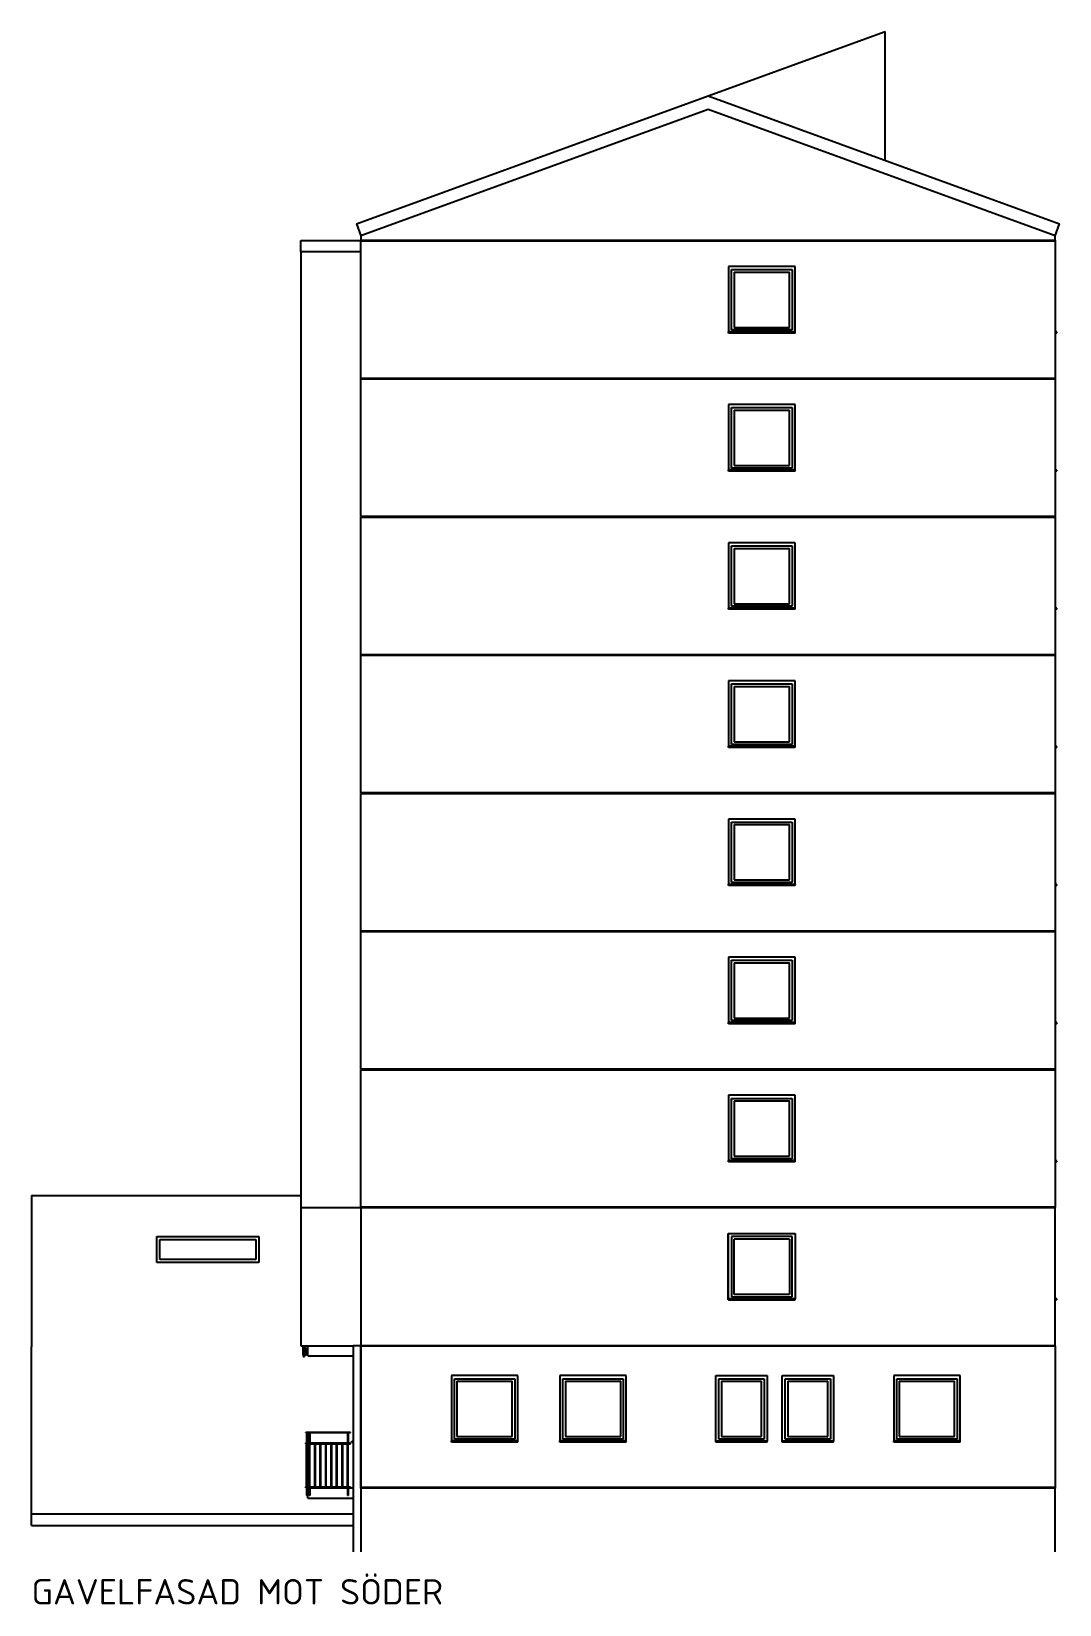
# Model space of a CAD drawing. Header units: millimetres. Extents: x 48 to 4070, y 10 to 629.
# Drawn here: x 1628 to 2032, y 10 to 629 of the extents above; entities that cross this region are included whole.
import ezdxf
from ezdxf.xclip import XClip

# ---------------------------------------------------------------- set-up
doc = ezdxf.new("R2010")
doc.units = ezdxf.units.MM
doc.header["$MEASUREMENT"] = 0
doc.header["$XCLIPFRAME"] = 0
for name, color, linetype in [('A--------P-', 7, 'Continuous'), ('A-01SC-----Ytterväggar2', 7, 'Continuous'), ('A1', 1, 'Continuous')]:
    doc.layers.add(name, color=color, linetype=linetype)
doc.styles.add('ISO', font='isocpeur_1.ttf')

msp = doc.modelspace()

# ---------------------------------------------------------------- texts
at = {"layer": 'A--------P-', "insert": (1627.62, 9.64), "char_height": 10, "attachment_point": 7, "style": 'ISO'}
msp.add_mtext('\\A1;{\\fISOCPEUR|b0|i0|c0|p34;GAVELFASAD MOT SÖDER}', dxfattribs=at)

# ---------------------------------------------------------------- blocks, each defined once
blk = doc.blocks.new('Drawing_2_2', base_point=(2027.32, 55.57))
at = {"layer": 'A-01SC-----Ytterväggar2'}
for p, q in [((1757.32, 542.37), (1733.72, 542.37)), ((1733.72, 542.37), (1733.72, 492.37)), ((1733.72, 492.37), (1733.72, 437.97)), ((1779.33, 492.37), (1779.33, 492.47)), ((1779.33, 492.27), (1779.33, 492.37)), ((1733.72, 437.97), (1733.72, 383.57)), ((1779.33, 437.97), (1779.33, 438.07)), ((1779.33, 437.87), (1779.33, 437.97)), ((1733.72, 383.57), (1733.72, 329.17)), ((1779.33, 383.57), (1779.33, 383.67)), ((1779.33, 383.47), (1779.33, 383.57)), ((1733.72, 329.17), (1733.72, 274.77)), ((1779.33, 329.17), (1779.33, 329.27)), ((1779.33, 329.07), (1779.33, 329.17)), ((1733.72, 274.77), (1733.72, 220.37)), ((1779.33, 274.77), (1779.33, 274.87)), ((1779.33, 274.67), (1779.33, 274.77)), ((1733.72, 220.37), (1733.72, 165.97)), ((1779.33, 220.37), (1779.33, 220.47)), ((1779.33, 220.27), (1779.33, 220.37)), ((1733.72, 165.97), (1779.33, 165.97)), ((1733.72, 165.97), (1733.72, 111.57)), ((1779.32, 165.87), (1779.32, 165.97)), ((1779.33, 165.97), (1779.33, 166.07)), ((1733.72, 111.57), (1754.32, 111.57)), ((1779.32, 111.57), (1779.32, 111.67))]:
    blk.add_line(p, q, dxfattribs=at)
at = {"layer": 'A1'}
for p, q in [((1894.05, 603.74), (1963.78, 629.12)), ((1963.78, 623.8), (1963.78, 629.12)), ((1963.78, 578.36), (1963.78, 623.8)), ((1755.61, 553.35), (1894.05, 603.74)), ((1894.05, 603.74), (2032.49, 553.35)), ((1894.05, 598.42), (1757.32, 548.65)), ((2030.78, 548.65), (1894.05, 598.42)), ((1755.61, 553.35), (1757.32, 548.65)), ((2030.78, 548.65), (2032.49, 553.35)), ((1733.72, 546.77), (1780.73, 546.77)), ((1733.72, 542.37), (1733.72, 546.77)), ((1757.32, 548.65), (1757.32, 546.87)), ((1757.32, 546.77), (1757.32, 546.87)), ((1757.32, 546.87), (2030.78, 546.87)), ((1757.32, 492.47), (1757.32, 546.67)), ((1757.32, 546.67), (2030.78, 546.67)), ((1762.92, 546.77), (1762.92, 546.87)), ((1780.73, 546.77), (1780.73, 546.87)), ((1780.73, 546.67), (1780.73, 546.77)), ((2025.18, 546.67), (2025.18, 546.77)), ((2025.18, 546.77), (2030.78, 546.77)), ((2030.78, 546.87), (2030.78, 548.65)), ((2030.78, 546.87), (2030.78, 546.77)), ((2030.78, 546.67), (2030.78, 546.77)), ((2030.78, 546.67), (2030.78, 492.47)), ((1902.13, 536.57), (1902.13, 535.37)), ((1928.33, 536.57), (1902.13, 536.57)), ((1902.13, 535.37), (1902.13, 511.57)), ((1903.33, 511.57), (1903.33, 535.37)), ((1903.33, 535.37), (1927.13, 535.37)), ((1904.33, 534.37), (1904.33, 512.57)), ((1904.33, 534.37), (1926.13, 534.37)), ((1926.13, 512.57), (1926.13, 534.37)), ((1927.13, 535.37), (1927.13, 511.57)), ((1928.33, 535.37), (1928.33, 536.57)), ((1928.33, 511.57), (1928.33, 535.37)), ((1902.13, 511.57), (1902.13, 510.87)), ((1902.13, 510.84), (1902.13, 510.87)), ((1902.13, 510.87), (1928.33, 510.87)), ((1928.33, 510.84), (1902.13, 510.84)), ((1902.13, 510.37), (1902.13, 510.84)), ((1928.33, 510.37), (1902.13, 510.37)), ((1927.13, 511.57), (1903.33, 511.57)), ((1904.33, 512.57), (1926.13, 512.57)), ((1928.33, 510.87), (1928.33, 511.57)), ((1928.33, 510.87), (1928.33, 510.84)), ((1928.33, 510.37), (1928.33, 510.84)), ((2031.38, 510.79), (2030.78, 510.82)), ((2031.38, 510.37), (2030.78, 510.37)), ((2031.38, 510.37), (2031.38, 510.79)), ((2030.78, 492.47), (1757.32, 492.47)), ((1757.32, 438.07), (1757.32, 492.27)), ((1757.32, 492.27), (2030.78, 492.27)), ((1784.32, 492.47), (1784.32, 492.37)), ((1784.32, 492.37), (2025.18, 492.37)), ((2025.18, 492.37), (2025.18, 492.47)), ((2025.18, 492.27), (2025.18, 492.37)), ((2030.78, 492.37), (2030.78, 492.47)), ((2030.78, 492.27), (2030.78, 492.37)), ((2030.78, 492.27), (2030.78, 438.07)), ((1902.13, 482.17), (1902.13, 480.97)), ((1928.33, 482.17), (1902.13, 482.17)), ((1902.13, 480.97), (1902.13, 457.17)), ((1903.33, 457.17), (1903.33, 480.97)), ((1903.33, 480.97), (1927.13, 480.97)), ((1904.33, 479.97), (1904.33, 458.17)), ((1904.33, 479.97), (1926.13, 479.97)), ((1926.13, 458.17), (1926.13, 479.97)), ((1927.13, 480.97), (1927.13, 457.17)), ((1928.33, 480.97), (1928.33, 482.17)), ((1928.33, 457.17), (1928.33, 480.97)), ((1902.13, 457.17), (1902.13, 456.47)), ((1902.13, 456.44), (1902.13, 456.47)), ((1902.13, 456.47), (1928.33, 456.47)), ((1928.33, 456.44), (1902.13, 456.44)), ((1902.13, 455.97), (1902.13, 456.44)), ((1928.33, 455.97), (1902.13, 455.97)), ((1927.13, 457.17), (1903.33, 457.17)), ((1904.33, 458.17), (1926.13, 458.17)), ((1928.33, 456.47), (1928.33, 457.17)), ((1928.33, 456.47), (1928.33, 456.44)), ((1928.33, 455.97), (1928.33, 456.44)), ((2031.38, 456.39), (2030.78, 456.42)), ((2031.38, 455.97), (2030.78, 455.97)), ((2031.38, 455.97), (2031.38, 456.39)), ((2030.78, 438.07), (1757.32, 438.07)), ((1757.32, 383.67), (1757.32, 437.87)), ((1757.32, 437.87), (2030.78, 437.87)), ((1784.32, 438.07), (1784.32, 437.97)), ((1784.32, 437.97), (2025.18, 437.97)), ((2025.18, 437.97), (2025.18, 438.07)), ((2025.18, 437.87), (2025.18, 437.97)), ((2030.78, 437.97), (2030.78, 438.07)), ((2030.78, 437.87), (2030.78, 437.97)), ((2030.78, 437.87), (2030.78, 383.67)), ((1902.13, 427.77), (1902.13, 426.57)), ((1928.33, 427.77), (1902.13, 427.77)), ((1928.33, 426.57), (1928.33, 427.77)), ((1902.13, 426.57), (1902.13, 402.77)), ((1903.33, 402.77), (1903.33, 426.57)), ((1903.33, 426.57), (1927.13, 426.57)), ((1904.33, 425.57), (1904.33, 403.77)), ((1904.33, 425.57), (1926.13, 425.57)), ((1926.13, 403.77), (1926.13, 425.57)), ((1927.13, 426.57), (1927.13, 402.77)), ((1928.33, 402.77), (1928.33, 426.57)), ((1902.13, 402.77), (1902.13, 402.07)), ((1927.13, 402.77), (1903.33, 402.77)), ((1904.33, 403.77), (1926.13, 403.77)), ((1928.33, 402.07), (1928.33, 402.77)), ((1902.13, 402.04), (1902.13, 402.07)), ((1902.13, 402.07), (1928.33, 402.07)), ((1928.33, 402.04), (1902.13, 402.04)), ((1902.13, 401.57), (1902.13, 402.04)), ((1928.33, 401.57), (1902.13, 401.57)), ((1928.33, 402.07), (1928.33, 402.04)), ((1928.33, 401.57), (1928.33, 402.04)), ((2031.38, 401.99), (2030.78, 402.02)), ((2031.38, 401.57), (2030.78, 401.57)), ((2031.38, 401.57), (2031.38, 401.99)), ((2030.78, 383.67), (1757.32, 383.67)), ((1757.32, 329.27), (1757.32, 383.47)), ((1757.32, 383.47), (2030.78, 383.47)), ((1784.32, 383.67), (1784.32, 383.57)), ((1784.32, 383.57), (2025.18, 383.57)), ((2025.18, 383.57), (2025.18, 383.67)), ((2025.18, 383.47), (2025.18, 383.57)), ((2030.78, 383.57), (2030.78, 383.67)), ((2030.78, 383.47), (2030.78, 383.57)), ((2030.78, 383.47), (2030.78, 329.27)), ((1902.13, 373.37), (1902.13, 372.17)), ((1928.33, 373.37), (1902.13, 373.37)), ((1902.13, 372.17), (1902.13, 348.37)), ((1903.33, 348.37), (1903.33, 372.17)), ((1903.33, 372.17), (1927.13, 372.17)), ((1927.13, 372.17), (1927.13, 348.37)), ((1928.33, 372.17), (1928.33, 373.37)), ((1928.33, 348.37), (1928.33, 372.17)), ((1904.33, 371.17), (1904.33, 349.37)), ((1904.33, 371.17), (1926.13, 371.17)), ((1926.13, 349.37), (1926.13, 371.17)), ((1902.13, 348.37), (1902.13, 347.67)), ((1902.13, 347.64), (1902.13, 347.67)), ((1902.13, 347.67), (1928.33, 347.67)), ((1928.33, 347.64), (1902.13, 347.64)), ((1902.13, 347.17), (1902.13, 347.64)), ((1928.33, 347.17), (1902.13, 347.17)), ((1927.13, 348.37), (1903.33, 348.37)), ((1904.33, 349.37), (1926.13, 349.37)), ((1928.33, 347.67), (1928.33, 348.37)), ((1928.33, 347.67), (1928.33, 347.64)), ((1928.33, 347.17), (1928.33, 347.64)), ((2031.38, 347.59), (2030.78, 347.62)), ((2031.38, 347.17), (2030.78, 347.17)), ((2031.38, 347.17), (2031.38, 347.59)), ((2030.78, 329.27), (1757.32, 329.27)), ((1757.32, 274.87), (1757.32, 329.07)), ((1757.32, 329.07), (2030.78, 329.07)), ((1784.32, 329.27), (1784.32, 329.17)), ((1784.32, 329.17), (2025.18, 329.17)), ((2025.18, 329.17), (2025.18, 329.27)), ((2025.18, 329.07), (2025.18, 329.17)), ((2030.78, 329.17), (2030.78, 329.27)), ((2030.78, 329.07), (2030.78, 329.17)), ((2030.78, 329.07), (2030.78, 274.87)), ((1902.13, 318.97), (1902.13, 317.77)), ((1928.33, 318.97), (1902.13, 318.97)), ((1902.13, 317.77), (1902.13, 293.97)), ((1903.33, 293.97), (1903.33, 317.77)), ((1903.33, 317.77), (1927.13, 317.77)), ((1904.33, 316.77), (1904.33, 294.97)), ((1904.33, 316.77), (1926.13, 316.77)), ((1926.13, 294.97), (1926.13, 316.77)), ((1927.13, 317.77), (1927.13, 293.97)), ((1928.33, 317.77), (1928.33, 318.97)), ((1928.33, 293.97), (1928.33, 317.77)), ((1902.13, 293.97), (1902.13, 293.27)), ((1902.13, 293.24), (1902.13, 293.27)), ((1902.13, 293.27), (1928.33, 293.27)), ((1928.33, 293.24), (1902.13, 293.24)), ((1902.13, 292.77), (1902.13, 293.24)), ((1928.33, 292.77), (1902.13, 292.77)), ((1927.13, 293.97), (1903.33, 293.97)), ((1904.33, 294.97), (1926.13, 294.97)), ((1928.33, 293.27), (1928.33, 293.97)), ((1928.33, 293.27), (1928.33, 293.24)), ((1928.33, 292.77), (1928.33, 293.24)), ((2031.38, 293.19), (2030.78, 293.22)), ((2031.38, 292.77), (2030.78, 292.77)), ((2031.38, 292.77), (2031.38, 293.19)), ((2030.78, 274.87), (1757.32, 274.87)), ((1757.32, 220.47), (1757.32, 274.67)), ((1757.32, 274.67), (2030.78, 274.67)), ((1784.32, 274.87), (1784.32, 274.77)), ((1784.32, 274.77), (2025.18, 274.77)), ((2025.18, 274.77), (2025.18, 274.87)), ((2025.18, 274.77), (2025.18, 274.67)), ((2030.78, 274.77), (2030.78, 274.87)), ((2030.78, 274.77), (2030.78, 274.67)), ((2030.78, 274.67), (2030.78, 220.47)), ((1902.13, 264.57), (1902.13, 263.37)), ((1928.33, 264.57), (1902.13, 264.57)), ((1902.13, 263.37), (1902.13, 239.57)), ((1903.33, 239.57), (1903.33, 263.37)), ((1903.33, 263.37), (1927.13, 263.37)), ((1904.33, 262.37), (1904.33, 240.57)), ((1904.33, 262.37), (1926.13, 262.37)), ((1926.13, 240.57), (1926.13, 262.37)), ((1927.13, 263.37), (1927.13, 239.57)), ((1928.33, 263.37), (1928.33, 264.57)), ((1928.33, 239.57), (1928.33, 263.37)), ((1902.13, 239.57), (1902.13, 238.87)), ((1902.13, 238.84), (1902.13, 238.87)), ((1902.13, 238.87), (1928.33, 238.87)), ((1928.33, 238.84), (1902.13, 238.84)), ((1902.13, 238.37), (1902.13, 238.84)), ((1928.33, 238.37), (1902.13, 238.37)), ((1927.13, 239.57), (1903.33, 239.57)), ((1904.33, 240.57), (1926.13, 240.57)), ((1928.33, 238.87), (1928.33, 239.57)), ((1928.33, 238.87), (1928.33, 238.84)), ((1928.33, 238.37), (1928.33, 238.84)), ((2031.38, 238.79), (2030.78, 238.82)), ((2031.38, 238.37), (2030.78, 238.37)), ((2031.38, 238.37), (2031.38, 238.79)), ((2030.78, 220.47), (1757.32, 220.47)), ((1757.32, 166.07), (1757.32, 220.27)), ((1757.32, 220.27), (2030.78, 220.27)), ((1784.32, 220.47), (1784.32, 220.37)), ((1784.32, 220.37), (2025.18, 220.37)), ((2025.18, 220.47), (2025.18, 220.37)), ((2025.18, 220.37), (2025.18, 220.27)), ((2030.78, 220.47), (2030.78, 220.37)), ((2030.78, 220.37), (2030.78, 220.27)), ((2030.78, 220.27), (2030.78, 166.07)), ((1902.13, 210.17), (1902.13, 208.97)), ((1928.33, 210.17), (1902.13, 210.17)), ((1902.13, 208.97), (1902.13, 185.17)), ((1903.33, 185.17), (1903.33, 208.97)), ((1903.33, 208.97), (1927.13, 208.97)), ((1904.33, 207.97), (1904.33, 186.17)), ((1904.33, 207.97), (1926.13, 207.97)), ((1926.13, 186.17), (1926.13, 207.97)), ((1927.13, 208.97), (1927.13, 185.17)), ((1928.33, 208.97), (1928.33, 210.17)), ((1928.33, 185.17), (1928.33, 208.97)), ((1904.33, 186.17), (1926.13, 186.17)), ((1902.13, 185.17), (1902.13, 184.47)), ((1902.13, 184.44), (1902.13, 184.47)), ((1902.13, 184.47), (1928.33, 184.47)), ((1928.33, 184.44), (1902.13, 184.44)), ((1902.13, 183.97), (1902.13, 184.44)), ((1928.33, 183.97), (1902.13, 183.97)), ((1927.13, 185.17), (1903.33, 185.17)), ((1928.33, 184.47), (1928.33, 185.17)), ((1928.33, 184.47), (1928.33, 184.44)), ((1928.33, 183.97), (1928.33, 184.44)), ((2031.38, 184.39), (2030.78, 184.42)), ((2031.38, 183.97), (2030.78, 183.97)), ((2031.38, 183.97), (2031.38, 184.39)), ((1627.62, 170.67), (1627.62, 155.67)), ((1627.62, 170.67), (1733.72, 170.67)), ((2030.78, 166.07), (1757.32, 166.07)), ((1757.32, 165.87), (1757.32, 111.67)), ((2030.78, 165.87), (1757.32, 165.87)), ((1779.32, 165.87), (1779.32, 165.97)), ((1779.32, 165.87), (1779.32, 165.97)), ((1784.32, 166.07), (1784.32, 165.97)), ((1784.32, 165.97), (2025.18, 165.97)), ((2025.18, 166.07), (2025.18, 165.97)), ((2025.18, 165.87), (2025.18, 165.97)), ((2030.78, 166.07), (2030.78, 165.97)), ((2030.78, 165.87), (2030.78, 165.97)), ((2030.78, 111.67), (2030.78, 165.87)), ((1627.62, 155.67), (1627.62, 111.17)), ((1902.03, 155.77), (1902.13, 155.77)), ((1902.03, 129.57), (1902.03, 155.77)), ((1902.13, 155.77), (1928.33, 155.77)), ((1902.13, 154.57), (1902.13, 155.77)), ((1928.33, 155.77), (1928.33, 154.57)), ((1677.02, 144.37), (1677.02, 154.57)), ((1677.02, 154.57), (1717.22, 154.57)), ((1678.22, 145.57), (1678.22, 153.37)), ((1678.22, 153.37), (1716.02, 153.37)), ((1716.02, 153.37), (1716.02, 145.57)), ((1717.22, 154.57), (1717.22, 144.37)), ((1902.13, 130.77), (1902.13, 154.57)), ((1903.33, 154.57), (1903.33, 130.77)), ((1927.13, 154.57), (1903.33, 154.57)), ((1904.33, 131.77), (1904.33, 153.57)), ((1926.13, 153.57), (1904.33, 153.57)), ((1926.13, 153.57), (1926.13, 131.77)), ((1927.13, 130.77), (1927.13, 154.57)), ((1928.33, 154.57), (1928.33, 130.77)), ((1717.22, 144.37), (1677.02, 144.37)), ((1716.02, 145.57), (1678.22, 145.57)), ((1902.13, 130.07), (1902.13, 130.77)), ((1903.33, 130.77), (1927.13, 130.77)), ((1926.13, 131.77), (1904.33, 131.77)), ((1928.33, 130.77), (1928.33, 130.07)), ((1902.13, 129.57), (1902.03, 129.57)), ((1902.13, 130.07), (1902.13, 130.04)), ((1928.33, 130.07), (1902.13, 130.07)), ((1902.13, 130.04), (1928.33, 130.04)), ((1902.13, 129.57), (1902.13, 130.04)), ((1902.13, 129.57), (1928.33, 129.57)), ((1928.33, 130.04), (1928.33, 130.07)), ((1928.33, 129.57), (1928.33, 130.04)), ((2031.38, 129.99), (2030.78, 130.02)), ((2031.38, 129.57), (2030.78, 129.57)), ((2031.38, 129.57), (2031.38, 129.99)), ((1734.68, 107.97), (1734.68, 111.57)), ((1734.72, 107.97), (1734.72, 111.57)), ((1734.84, 107.97), (1734.84, 111.57)), ((1734.85, 107.97), (1734.85, 111.57)), ((1735.02, 107.97), (1735.02, 111.57)), ((1735.03, 107.97), (1735.03, 111.57)), ((1735.14, 107.97), (1735.14, 111.57)), ((1735.18, 107.97), (1735.18, 111.57)), ((1735.48, 110.37), (1735.48, 111.57)), ((1735.56, 110.37), (1735.56, 111.57)), ((1736.4, 110.37), (1736.4, 111.57)), ((1736.48, 107.57), (1736.48, 111.57)), ((1736.48, 108.07), (1736.48, 111.57)), ((1754.32, 111.57), (1754.32, 55.57)), ((1757.32, 111.57), (1754.32, 111.57)), ((1757.32, 111.67), (2030.78, 111.67)), ((2030.78, 111.57), (1757.32, 111.57)), ((1757.32, 111.57), (1757.32, 55.57)), ((1784.32, 111.67), (1784.32, 111.57)), ((2025.18, 111.57), (2025.18, 111.67)), ((2030.78, 111.57), (2030.78, 111.67)), ((2030.78, 111.47), (2030.78, 111.57)), ((1627.62, 55.17), (1627.62, 111.17)), ((1734.68, 107.97), (1734.69, 107.97)), ((1734.69, 107.96), (1734.68, 107.93)), ((1734.68, 107.93), (1734.68, 107.31)), ((1734.68, 107.31), (1734.69, 107.28)), ((1734.72, 107.97), (1734.69, 107.96)), ((1734.69, 107.97), (1734.72, 107.97)), ((1734.69, 107.28), (1734.72, 107.27)), ((1734.71, 107.93), (1734.71, 107.94)), ((1734.71, 107.94), (1734.72, 107.94)), ((1734.71, 107.31), (1734.71, 107.93)), ((1734.71, 107.3), (1734.71, 107.31)), ((1734.72, 107.3), (1734.71, 107.3)), ((1734.72, 107.94), (1734.78, 107.94)), ((1734.78, 107.3), (1734.72, 107.3)), ((1734.72, 107.27), (1734.84, 107.27)), ((1734.78, 107.94), (1734.79, 107.94)), ((1734.79, 107.3), (1734.78, 107.3)), ((1734.79, 107.94), (1734.79, 107.93)), ((1734.79, 107.93), (1734.79, 107.69)), ((1734.79, 107.69), (1734.79, 107.68)), ((1734.79, 107.68), (1734.8, 107.68)), ((1734.8, 107.56), (1734.79, 107.56)), ((1734.79, 107.56), (1734.79, 107.55)), ((1734.79, 107.55), (1734.79, 107.31)), ((1734.79, 107.31), (1734.79, 107.3)), ((1734.8, 107.68), (1734.84, 107.68)), ((1734.84, 107.56), (1734.8, 107.56)), ((1734.82, 107.93), (1734.82, 107.94)), ((1734.82, 107.94), (1734.83, 107.94)), ((1734.82, 107.72), (1734.82, 107.93)), ((1734.82, 107.71), (1734.82, 107.72)), ((1734.83, 107.71), (1734.82, 107.71)), ((1734.82, 107.52), (1734.82, 107.53)), ((1734.82, 107.53), (1734.83, 107.53)), ((1734.82, 107.31), (1734.82, 107.52)), ((1734.82, 107.3), (1734.82, 107.31)), ((1734.83, 107.3), (1734.82, 107.3)), ((1734.83, 107.94), (1734.84, 107.94)), ((1735.03, 107.71), (1734.83, 107.71)), ((1734.83, 107.53), (1735.03, 107.53)), ((1734.84, 107.3), (1734.83, 107.3)), ((1734.83, 107.3), (1734.83, 107.3)), ((1734.85, 107.96), (1734.84, 107.97)), ((1734.84, 107.97), (1734.84, 107.97)), ((1734.84, 107.97), (1734.84, 107.97)), ((1734.84, 107.97), (1734.85, 107.97)), ((1734.84, 107.94), (1734.85, 107.95)), ((1734.84, 107.94), (1734.84, 107.94)), ((1734.84, 107.68), (1734.85, 107.68)), ((1734.85, 107.57), (1734.84, 107.56)), ((1734.85, 107.29), (1734.84, 107.3)), ((1734.84, 107.27), (1734.85, 107.28)), ((1734.84, 107.27), (1734.84, 107.27)), ((1734.85, 107.97), (1735.02, 107.97)), ((1734.85, 107.95), (1734.85, 107.96)), ((1734.85, 107.68), (1734.86, 107.67)), ((1734.86, 107.58), (1734.85, 107.57)), ((1734.85, 107.28), (1734.85, 107.29)), ((1734.86, 107.67), (1734.86, 107.65)), ((1734.86, 107.65), (1734.86, 107.59)), ((1734.86, 107.59), (1734.86, 107.58)), ((1734.87, 107.97), (1734.87, 107.77)), ((1734.99, 107.77), (1734.87, 107.77)), ((1734.89, 107.63), (1734.91, 107.66)), ((1734.9, 107.63), (1734.89, 107.63)), ((1734.89, 107.61), (1734.9, 107.62)), ((1734.91, 107.59), (1734.89, 107.61)), ((1734.9, 107.62), (1734.9, 107.63)), ((1734.9, 107.62), (1734.9, 107.62)), ((1734.91, 107.66), (1734.94, 107.66)), ((1734.94, 107.58), (1734.91, 107.59)), ((1734.94, 107.66), (1734.95, 107.65)), ((1734.95, 107.59), (1734.94, 107.58)), ((1734.95, 107.65), (1734.95, 107.65)), ((1734.95, 107.65), (1734.95, 107.65)), ((1734.95, 107.65), (1734.96, 107.65)), ((1734.96, 107.59), (1734.95, 107.59)), ((1734.95, 107.59), (1734.95, 107.59)), ((1734.95, 107.59), (1734.95, 107.59)), ((1734.96, 107.65), (1734.97, 107.65)), ((1734.97, 107.6), (1734.96, 107.59)), ((1734.97, 107.65), (1734.99, 107.65)), ((1734.99, 107.59), (1734.97, 107.6)), ((1734.99, 107.97), (1734.99, 107.77)), ((1734.99, 107.67), (1734.99, 107.68)), ((1734.99, 107.68), (1735, 107.68)), ((1734.99, 107.65), (1734.99, 107.67)), ((1734.99, 107.57), (1734.99, 107.59)), ((1734.99, 107.56), (1734.99, 107.57)), ((1735, 107.56), (1734.99, 107.56)), ((1735, 107.68), (1735.06, 107.68)), ((1735.06, 107.56), (1735, 107.56)), ((1735.03, 107.97), (1735.02, 107.97)), ((1735.02, 107.97), (1735.02, 107.96)), ((1735.02, 107.97), (1735.02, 107.97)), ((1735.02, 107.97), (1735.03, 107.97)), ((1735.02, 107.96), (1735.02, 107.95)), ((1735.02, 107.95), (1735.02, 107.94)), ((1735.02, 107.94), (1735.03, 107.94)), ((1735.03, 107.3), (1735.02, 107.3)), ((1735.02, 107.3), (1735.02, 107.29)), ((1735.02, 107.29), (1735.02, 107.28)), ((1735.02, 107.28), (1735.02, 107.27)), ((1735.02, 107.27), (1735.03, 107.27)), ((1735.03, 107.94), (1735.03, 107.94)), ((1735.03, 107.94), (1735.04, 107.94)), ((1735.04, 107.71), (1735.03, 107.71)), ((1735.03, 107.53), (1735.04, 107.53)), ((1735.04, 107.3), (1735.03, 107.3)), ((1735.03, 107.3), (1735.03, 107.3)), ((1735.03, 107.27), (1735.14, 107.27)), ((1735.04, 107.94), (1735.04, 107.93)), ((1735.04, 107.93), (1735.04, 107.72)), ((1735.04, 107.72), (1735.04, 107.71)), ((1735.04, 107.53), (1735.04, 107.52)), ((1735.04, 107.52), (1735.04, 107.31)), ((1735.04, 107.31), (1735.04, 107.3)), ((1735.06, 107.68), (1735.07, 107.68)), ((1735.07, 107.56), (1735.06, 107.56)), ((1735.07, 107.93), (1735.07, 107.94)), ((1735.07, 107.94), (1735.08, 107.94)), ((1735.07, 107.69), (1735.07, 107.93)), ((1735.07, 107.68), (1735.07, 107.69)), ((1735.07, 107.55), (1735.07, 107.56)), ((1735.07, 107.31), (1735.07, 107.55)), ((1735.07, 107.3), (1735.07, 107.31)), ((1735.08, 107.3), (1735.07, 107.3)), ((1735.08, 107.94), (1735.14, 107.94)), ((1735.14, 107.3), (1735.08, 107.3)), ((1735.17, 107.96), (1735.14, 107.97)), ((1735.14, 107.97), (1735.17, 107.97)), ((1735.14, 107.94), (1735.15, 107.94)), ((1735.15, 107.3), (1735.14, 107.3)), ((1735.14, 107.27), (1735.17, 107.28)), ((1735.15, 107.94), (1735.15, 107.93)), ((1735.15, 107.93), (1735.15, 107.31)), ((1735.15, 107.31), (1735.15, 107.3)), ((1735.17, 107.97), (1735.18, 107.97)), ((1735.18, 107.93), (1735.17, 107.96)), ((1735.17, 107.28), (1735.18, 107.31)), ((1735.18, 107.31), (1735.18, 107.93)), ((1735.36, 110.37), (1735.39, 110.37)), ((1735.36, 108.77), (1735.36, 110.37)), ((1735.36, 108.77), (1735.39, 108.77)), ((1735.39, 110.37), (1735.46, 110.37)), ((1735.39, 108.77), (1735.46, 108.77)), ((1735.46, 110.37), (1736.2, 110.37)), ((1735.46, 108.77), (1735.46, 110.37)), ((1735.46, 108.77), (1736.2, 108.77)), ((1735.48, 108.07), (1735.48, 108.77)), ((1735.48, 108.07), (1735.51, 108.07)), ((1735.51, 108.07), (1735.56, 108.07)), ((1735.56, 108.07), (1735.56, 108.77)), ((1735.56, 108.07), (1736.4, 108.07)), ((1736.2, 110.37), (1736.24, 110.37)), ((1736.2, 108.77), (1736.2, 110.37)), ((1736.2, 108.77), (1736.24, 108.77)), ((1736.24, 110.37), (1736.26, 110.37)), ((1736.24, 108.77), (1736.26, 108.77)), ((1736.26, 110.37), (1736.28, 110.37)), ((1736.26, 108.77), (1736.26, 110.37)), ((1736.26, 108.77), (1736.28, 108.77)), ((1736.28, 110.37), (1736.32, 110.37)), ((1736.28, 108.77), (1736.32, 108.77)), ((1736.32, 110.37), (1736.42, 110.37)), ((1736.32, 108.77), (1736.32, 110.37)), ((1736.32, 108.77), (1736.42, 108.77)), ((1736.4, 108.07), (1736.4, 108.77)), ((1736.4, 108.07), (1736.46, 108.07)), ((1736.42, 110.37), (1736.44, 110.37)), ((1736.42, 108.77), (1736.42, 110.37)), ((1736.42, 108.77), (1736.44, 108.77)), ((1736.44, 110.37), (1736.44, 110.37)), ((1736.44, 108.77), (1736.44, 110.37)), ((1736.44, 108.77), (1736.44, 108.77)), ((1736.46, 108.07), (1736.48, 108.07)), ((1736.48, 107.57), (1754.32, 107.57)), ((1754.3, 107.57), (1754.3, 74.02)), ((1754.3, 107.17), (1754.32, 107.17)), ((1757.34, 111.47), (2030.78, 111.47)), ((1757.34, 55.67), (1757.34, 111.47)), ((2030.78, 111.47), (2030.78, 55.67)), ((1792.98, 99.77), (1792.98, 98.57)), ((1819.18, 99.77), (1792.98, 99.77)), ((1819.18, 98.57), (1819.18, 99.77)), ((1835.67, 99.77), (1835.67, 98.57)), ((1861.87, 99.77), (1835.67, 99.77)), ((1861.87, 98.57), (1861.87, 99.77)), ((1897.14, 74.02), (1897.14, 99.77)), ((1897.14, 99.77), (1917.34, 99.77)), ((1917.34, 99.77), (1917.34, 74.02)), ((1923.26, 74.02), (1923.26, 99.77)), ((1923.26, 99.77), (1943.46, 99.77)), ((1943.46, 99.77), (1943.46, 74.02)), ((1967.18, 99.77), (1967.18, 98.57)), ((1993.38, 99.77), (1967.18, 99.77)), ((1993.38, 98.57), (1993.38, 99.77)), ((1792.98, 98.57), (1792.98, 74.77)), ((1794.18, 74.77), (1794.18, 98.57)), ((1794.18, 98.57), (1817.98, 98.57)), ((1795.18, 97.57), (1795.18, 75.77)), ((1795.18, 97.57), (1816.98, 97.57)), ((1816.98, 75.77), (1816.98, 97.57)), ((1817.98, 98.57), (1817.98, 74.77)), ((1819.18, 74.77), (1819.18, 98.57)), ((1835.67, 98.57), (1835.67, 74.77)), ((1836.87, 74.77), (1836.87, 98.57)), ((1836.87, 98.57), (1860.67, 98.57)), ((1837.87, 97.57), (1837.87, 75.77)), ((1837.87, 97.57), (1859.67, 97.57)), ((1859.67, 75.77), (1859.67, 97.57)), ((1860.67, 98.57), (1860.67, 74.77)), ((1861.87, 74.77), (1861.87, 98.57)), ((1898.34, 74.77), (1898.34, 98.57)), ((1898.34, 98.57), (1916.14, 98.57)), ((1899.34, 97.57), (1899.34, 75.77)), ((1899.34, 97.57), (1915.14, 97.57)), ((1915.14, 75.77), (1915.14, 97.57)), ((1916.14, 98.57), (1916.14, 74.77)), ((1924.46, 74.77), (1924.46, 98.57)), ((1924.46, 98.57), (1942.26, 98.57)), ((1925.46, 97.57), (1925.46, 75.77)), ((1925.46, 97.57), (1941.26, 97.57)), ((1941.26, 75.77), (1941.26, 97.57)), ((1942.26, 98.57), (1942.26, 74.77)), ((1967.18, 98.57), (1967.18, 74.77)), ((1968.38, 74.77), (1968.38, 98.57)), ((1968.38, 98.57), (1992.18, 98.57)), ((1969.38, 97.57), (1969.38, 75.77)), ((1969.38, 97.57), (1991.18, 97.57)), ((1991.18, 75.77), (1991.18, 97.57)), ((1992.18, 98.57), (1992.18, 74.77)), ((1993.38, 74.77), (1993.38, 98.57)), ((1735.68, 77.57), (1753.32, 77.57)), ((1735.68, 77.33), (1735.68, 77.57)), ((1735.68, 77.33), (1753.32, 77.33)), ((1735.96, 77.33), (1735.96, 73.33)), ((1736.2, 77.33), (1736.2, 73.33)), ((1737.04, 77.33), (1737.04, 73.33)), ((1737.28, 77.33), (1737.28, 73.33)), ((1752.12, 77.33), (1752.12, 73.33)), ((1752.36, 77.33), (1752.36, 73.33)), ((1753.32, 77.33), (1753.32, 77.57)), ((1792.98, 74.77), (1792.98, 74.07)), ((1817.98, 74.77), (1794.18, 74.77)), ((1795.18, 75.77), (1816.98, 75.77)), ((1819.18, 74.07), (1819.18, 74.77)), ((1835.67, 74.77), (1835.67, 74.07)), ((1860.67, 74.77), (1836.87, 74.77)), ((1837.87, 75.77), (1859.67, 75.77)), ((1861.87, 74.07), (1861.87, 74.77)), ((1916.14, 74.77), (1898.34, 74.77)), ((1899.34, 75.77), (1915.14, 75.77)), ((1942.26, 74.77), (1924.46, 74.77)), ((1925.46, 75.77), (1941.26, 75.77)), ((1967.18, 74.77), (1967.18, 74.07)), ((1992.18, 74.77), (1968.38, 74.77)), ((1969.38, 75.77), (1991.18, 75.77)), ((1993.38, 74.07), (1993.38, 74.77)), ((1735.68, 73.33), (1753.32, 73.33)), ((1735.68, 72.93), (1735.68, 73.33)), ((1735.68, 72.93), (1753.32, 72.93)), ((1735.96, 55.97), (1735.96, 72.93)), ((1736.2, 55.97), (1736.2, 72.93)), ((1737.04, 55.97), (1737.04, 72.93)), ((1737.28, 55.97), (1737.28, 72.93)), ((1739.19, 55.97), (1739.19, 72.93)), ((1739.43, 55.97), (1739.43, 72.93)), ((1741.35, 55.97), (1741.35, 72.93)), ((1741.59, 55.97), (1741.59, 72.93)), ((1743.5, 55.97), (1743.5, 72.93)), ((1743.74, 55.97), (1743.74, 72.93)), ((1745.66, 55.97), (1745.66, 72.93)), ((1745.9, 55.97), (1745.9, 72.93)), ((1747.81, 55.97), (1747.81, 72.93)), ((1748.05, 55.97), (1748.05, 72.93)), ((1749.96, 55.97), (1749.96, 72.93)), ((1750.2, 55.97), (1750.2, 72.93)), ((1752.12, 55.97), (1752.12, 72.93)), ((1752.36, 55.97), (1752.36, 72.93)), ((1753.32, 72.93), (1753.32, 73.33)), ((1753.72, 73.99), (1754.32, 74.02)), ((1753.72, 73.57), (1753.72, 73.99)), ((1753.72, 73.57), (1754.32, 73.57)), ((1754.3, 73.57), (1754.3, 55.57)), ((1792.98, 74.04), (1792.98, 74.07)), ((1792.98, 74.07), (1819.18, 74.07)), ((1819.18, 74.04), (1792.98, 74.04)), ((1792.98, 73.57), (1792.98, 74.04)), ((1819.18, 73.57), (1792.98, 73.57)), ((1819.18, 74.07), (1819.18, 74.04)), ((1819.18, 73.57), (1819.18, 74.04)), ((1835.67, 74.04), (1835.67, 74.07)), ((1835.67, 74.07), (1861.87, 74.07)), ((1861.87, 74.04), (1835.67, 74.04)), ((1835.67, 73.57), (1835.67, 74.04)), ((1861.87, 73.57), (1835.67, 73.57)), ((1861.87, 74.07), (1861.87, 74.04)), ((1861.87, 73.57), (1861.87, 74.04)), ((1897.14, 74.07), (1917.34, 74.07)), ((1897.14, 73.99), (1897.14, 74.02)), ((1917.34, 73.99), (1897.14, 73.99)), ((1897.14, 73.57), (1897.14, 73.99)), ((1917.34, 73.57), (1897.14, 73.57)), ((1917.34, 74.02), (1917.34, 73.99)), ((1917.34, 73.57), (1917.34, 73.99)), ((1923.26, 74.07), (1943.46, 74.07)), ((1923.26, 73.99), (1923.26, 74.02)), ((1943.46, 73.99), (1923.26, 73.99)), ((1923.26, 73.57), (1923.26, 73.99)), ((1943.46, 73.57), (1923.26, 73.57)), ((1943.46, 74.02), (1943.46, 73.99)), ((1943.46, 73.57), (1943.46, 73.99)), ((1967.18, 74.04), (1967.18, 74.07)), ((1967.18, 74.07), (1993.38, 74.07)), ((1993.38, 74.04), (1967.18, 74.04)), ((1967.18, 73.57), (1967.18, 74.04)), ((1993.38, 73.57), (1967.18, 73.57)), ((1993.38, 74.07), (1993.38, 74.04)), ((1993.38, 73.57), (1993.38, 74.04)), ((1735.68, 55.97), (1753.32, 55.97)), ((1735.68, 55.57), (1735.68, 55.97)), ((1753.32, 55.57), (1753.32, 55.97)), ((1627.62, 45.17), (1627.62, 55.17)), ((1735.68, 55.57), (1753.32, 55.57)), ((1735.96, 55.57), (1735.96, 52.57)), ((1736.2, 52.57), (1735.96, 52.57)), ((1736.2, 55.57), (1736.2, 52.57)), ((1736.48, 51.57), (1736.48, 55.57)), ((1736.48, 51.57), (1754.32, 51.57)), ((1737.04, 55.57), (1737.04, 52.57)), ((1737.28, 52.57), (1737.04, 52.57)), ((1737.28, 55.57), (1737.28, 52.57)), ((1752.12, 55.57), (1752.12, 52.57)), ((1752.36, 52.57), (1752.12, 52.57)), ((1752.36, 55.57), (1752.36, 52.57)), ((1753.32, 55.57), (1754.32, 55.57)), ((1754.3, 51.57), (1754.3, 45.17)), ((1754.32, 55.57), (1754.32, 30.39)), ((1757.32, 55.57), (1757.34, 55.57)), ((1757.32, 55.57), (1757.32, 30.39)), ((2030.78, 55.67), (1757.34, 55.67)), ((1757.34, 55.47), (1757.34, 55.57)), ((2030.78, 55.47), (1757.34, 55.47)), ((1757.34, 55.47), (1757.34, 30.39)), ((2030.78, 55.57), (2030.78, 55.67)), ((2030.78, 55.57), (2030.78, 55.47)), ((2030.78, 30.39), (2030.78, 55.47)), ((1754.3, 45.17), (1627.62, 45.17)), ((1627.62, 40.77), (1627.62, 45.17)), ((1754.3, 45.17), (1754.32, 45.17)), ((1627.62, 40.77), (1754.32, 40.77))]:
    blk.add_line(p, q, dxfattribs=at)

# ---------------------------------------------------------------- block references
at = {"layer": 'A--------P-'}
ref = msp.add_blockref('Drawing_2_2', (2027.32, 55.57), dxfattribs=at)
XClip(ref).set_block_clipping_path([(1627.6157082473, 30.3893906688), (2032.4880114891, 629.1207956122)])

msp.set_redraw_order([(e.dxf.handle, doc.entitydb.next_handle()) for e in msp.query("TEXT MTEXT ATTDEF DIMENSION ARC_DIMENSION")])  # texts and dimensions are drawn at this point

doc.saveas('drawing.dxf')
